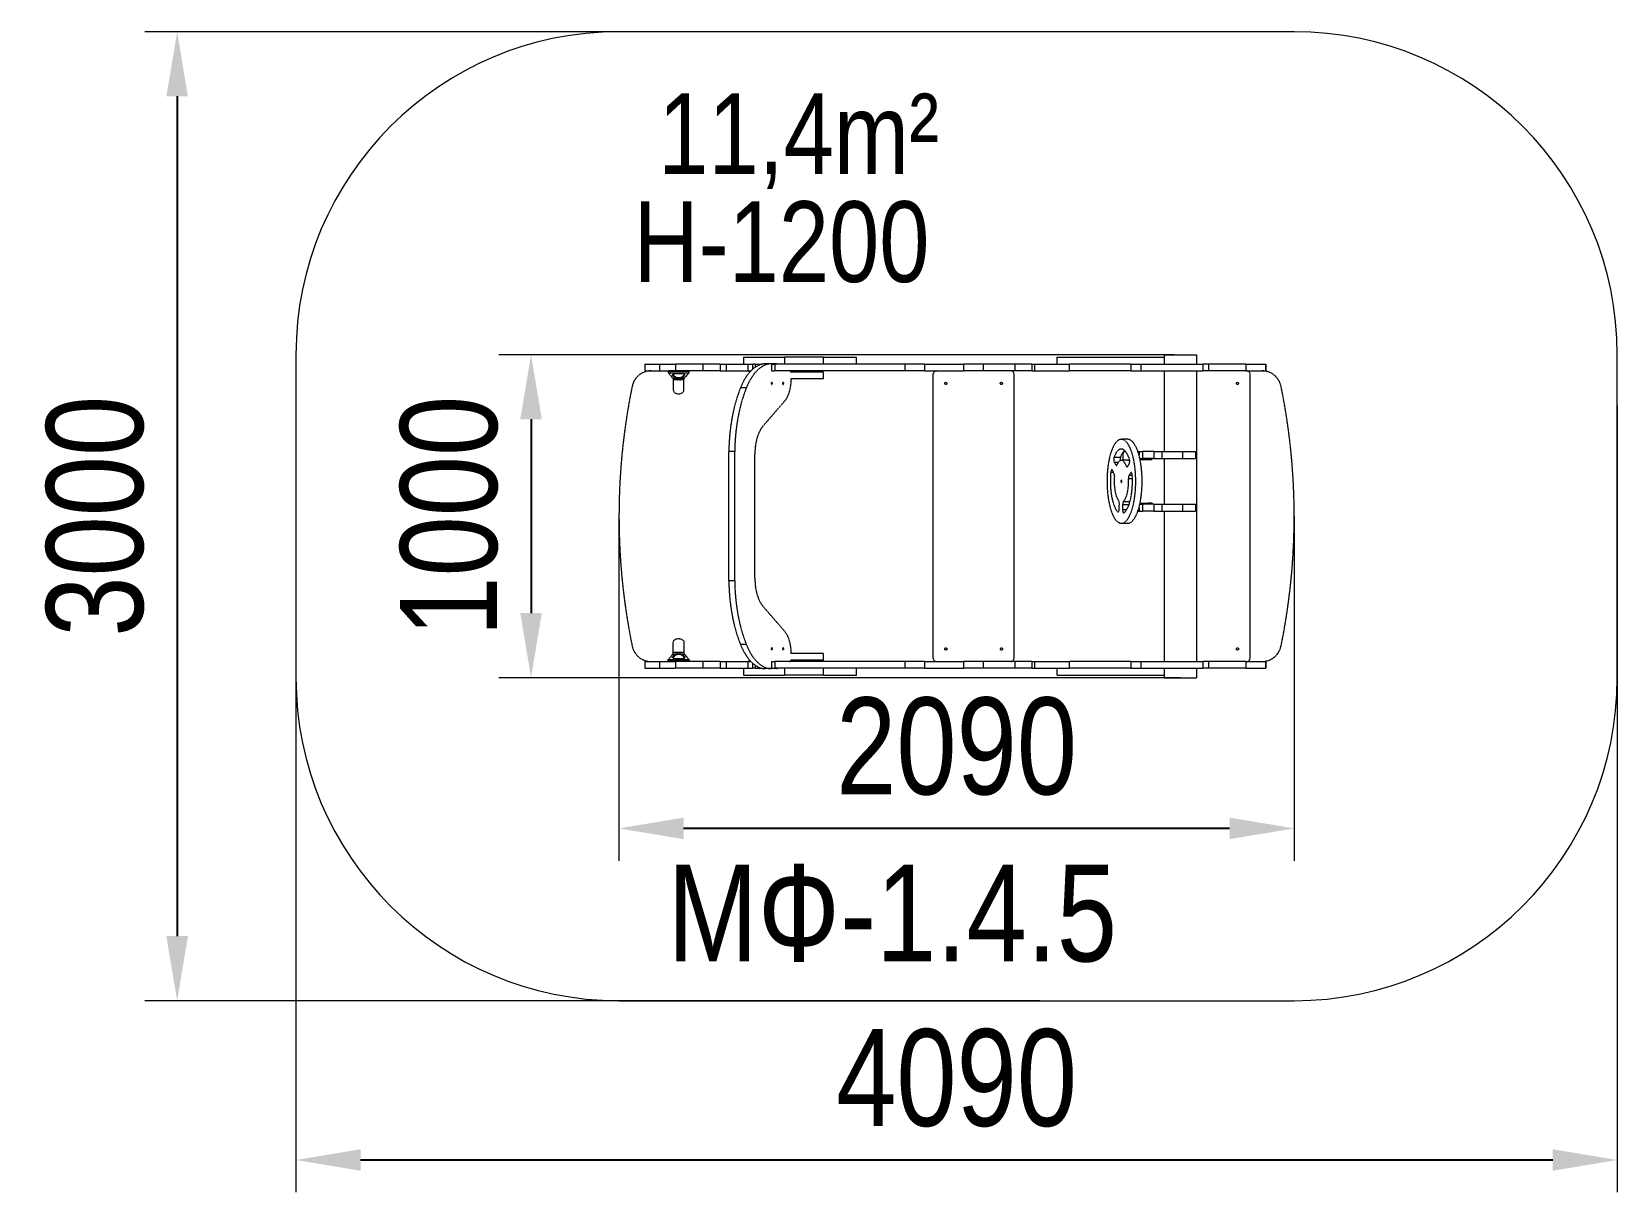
# Model space of a CAD drawing. Header units: millimetres. Extents: x -2782 to 2126, y -1889 to 1704.
import ezdxf

# ---------------------------------------------------------------- set-up
doc = ezdxf.new("R2010")
doc.units = ezdxf.units.MM
doc.linetypes.add('HIDDEN', pattern=[1.905, 1.27, -0.635])
for name, color, linetype in [('DIKOM_АРТИКУЛ', 7, 'Continuous'), ('DIKOM_ЗОНА', 90, 'Continuous'), ('DIKOM_ОБЪЕКТ', 7, 'Continuous'), ('DIKOM_РАЗМЕР_ЗОНА', 7, 'Continuous'), ('DIKOM_РАЗМЕР_ОБЪЕКТА', 7, 'Continuous')]:
    doc.layers.add(name, color=color, linetype=linetype)
doc.styles.add('style1', font='arialbd.ttf', dxfattribs={"width": 0.8})
doc.dimstyles.new('1-50', dxfattribs={"dimtxt": 300, "dimasz": 200, "dimexe": 100, "dimexo": 0, "dimgap": 100, "dimtad": 1, "dimtoh": 1, "dimtxsty": 'style1', "dimcen": 200, "dimclrd": 7, "dimclre": 7, "dimclrt": 7, "dimadec": 1, "dimazin": 2, "dimtfac": 1, "dimtmove": 0, "dimatfit": 2, "dimfxl": 0, "dimlwd": 25, "dimlwe": 18, "dimarcsym": 0})

msp = doc.modelspace()

# ---------------------------------------------------------------- texts
at = {"layer": 'DIKOM_АРТИКУЛ', "insert": (-814.246, -873.926), "char_height": 300, "width": 1194.02022, "attachment_point": 1, "style": 'style1'}
msp.add_mtext('{\\fArial|b0|i0|c204|p34;MФ-1.4.5}', dxfattribs=at)
at = {"layer": 'DIKOM_РАЗМЕР_ОБЪЕКТА', "char_height": 250, "width": 1815.48254, "attachment_point": 1, "style": 'style1'}
for s, insert in [('{\\fArial|b0|i0|c204|p34;11,4m²}', (-843.119, 1513.499)), ('{\\fArial|b0|i0|c204|p34;H-1200}', (-919.782, 1179.449))]:
    msp.add_mtext(s, dxfattribs=dict(at, insert=insert))

# ---------------------------------------------------------------- blocks, each defined once
blk = doc.blocks.new('*D0')
at = {"layer": 'Defpoints', "color": 0, "transparency": 16777216}
for p in [(-964.5, 204.4), (1125.5, 204.4), (-964.5, -762.1)]:
    blk.add_point(p, dxfattribs=at)
at = {"layer": 'DIKOM_РАЗМЕР_ОБЪЕКТА', "color": 7, "lineweight": 18, "transparency": 16777216}
for p, q in [((-964.5, 204.4), (-964.5, -862.1)), ((1125.5, 204.4), (1125.5, -862.1))]:
    blk.add_line(p, q, dxfattribs=at)
at = {"layer": 'DIKOM_РАЗМЕР_ОБЪЕКТА', "color": 7, "lineweight": 25, "transparency": 16777216}
blk.add_line((925.5, -762.1), (-764.5, -762.1), dxfattribs=at)
at = {"layer": 'DIKOM_РАЗМЕР_ОБЪЕКТА', "color": 7, "transparency": 16777216}
for points in [[(-764.5, -728.8), (-764.5, -795.4), (-964.5, -762.1)], [(925.5, -728.8), (925.5, -795.4), (1125.5, -762.1)]]:
    blk.add_solid(points, dxfattribs=at)
at = {"layer": 'DIKOM_РАЗМЕР_ОБЪЕКТА', "color": 7, "transparency": 16777216, "insert": (80.5, -508.9), "char_height": 300, "attachment_point": 5, "style": 'style1'}
blk.add_mtext('{\\fArial|b0|i0|c204|p34;2090}', dxfattribs=at)
blk = doc.blocks.new('*D1')
at = {"layer": 'Defpoints', "color": 0, "transparency": 16777216}
for p in [(754, 704.4), (-1236.6, -295.6), (773.2, -295.6)]:
    blk.add_point(p, dxfattribs=at)
at = {"layer": 'DIKOM_РАЗМЕР_ОБЪЕКТА', "color": 7, "lineweight": 18, "transparency": 16777216}
for p, q in [((754, 704.4), (-1336.6, 704.4)), ((773.2, -295.6), (-1336.6, -295.6))]:
    blk.add_line(p, q, dxfattribs=at)
at = {"layer": 'DIKOM_РАЗМЕР_ОБЪЕКТА', "color": 7, "lineweight": 25, "transparency": 16777216}
blk.add_line((-1236.6, 504.4), (-1236.6, -95.6), dxfattribs=at)
at = {"layer": 'DIKOM_РАЗМЕР_ОБЪЕКТА', "color": 7, "transparency": 16777216}
for points in [[(-1270, 504.4), (-1203.3, 504.4), (-1236.6, 704.4)], [(-1270, -95.6), (-1203.3, -95.6), (-1236.6, -295.6)]]:
    blk.add_solid(points, dxfattribs=at)
at = {"layer": 'DIKOM_РАЗМЕР_ОБЪЕКТА', "color": 7, "transparency": 16777216, "insert": (-1489.8, 204.4), "char_height": 300, "attachment_point": 5, "rotation": 90, "style": 'style1'}
blk.add_mtext('{\\fArial|b0|i0|c204|p34;1000}', dxfattribs=at)
blk = doc.blocks.new('*D2')
at = {"layer": 'Defpoints', "color": 0, "transparency": 16777216}
for p in [(-1964.5, 546.6), (2125.5, 546.6), (-1964.5, -1788.8)]:
    blk.add_point(p, dxfattribs=at)
at = {"layer": 'DIKOM_РАЗМЕР_ЗОНА', "color": 7, "lineweight": 18, "transparency": 16777216}
for p, q in [((-1964.5, 546.6), (-1964.5, -1888.8)), ((2125.5, 546.6), (2125.5, -1888.8))]:
    blk.add_line(p, q, dxfattribs=at)
at = {"layer": 'DIKOM_РАЗМЕР_ЗОНА', "color": 7, "lineweight": 25, "transparency": 16777216}
blk.add_line((1925.5, -1788.8), (-1764.5, -1788.8), dxfattribs=at)
at = {"layer": 'DIKOM_РАЗМЕР_ЗОНА', "color": 7, "transparency": 16777216}
for points in [[(-1764.5, -1755.4), (-1764.5, -1822.1), (-1964.5, -1788.8)], [(1925.5, -1755.4), (1925.5, -1822.1), (2125.5, -1788.8)]]:
    blk.add_solid(points, dxfattribs=at)
at = {"layer": 'DIKOM_РАЗМЕР_ЗОНА', "color": 7, "transparency": 16777216, "insert": (80.5, -1535.6), "char_height": 300, "attachment_point": 5, "style": 'style1'}
blk.add_mtext('{\\fArial|b0|i0|c204|p34;4090}', dxfattribs=at)
blk = doc.blocks.new('*D3')
at = {"layer": 'Defpoints', "color": 0, "transparency": 16777216}
for p in [(249.9, 1704.4), (-2332.1, -1295.6), (338, -1295.6)]:
    blk.add_point(p, dxfattribs=at)
at = {"layer": 'DIKOM_РАЗМЕР_ЗОНА', "color": 7, "lineweight": 18, "transparency": 16777216}
for p, q in [((249.9, 1704.4), (-2432.1, 1704.4)), ((338, -1295.6), (-2432.1, -1295.6))]:
    blk.add_line(p, q, dxfattribs=at)
at = {"layer": 'DIKOM_РАЗМЕР_ЗОНА', "color": 7, "lineweight": 25, "transparency": 16777216}
blk.add_line((-2332.1, 1504.4), (-2332.1, -1095.6), dxfattribs=at)
at = {"layer": 'DIKOM_РАЗМЕР_ЗОНА', "color": 7, "transparency": 16777216}
for points in [[(-2365.5, 1504.4), (-2298.8, 1504.4), (-2332.1, 1704.4)], [(-2365.5, -1095.6), (-2298.8, -1095.6), (-2332.1, -1295.6)]]:
    blk.add_solid(points, dxfattribs=at)
at = {"layer": 'DIKOM_РАЗМЕР_ЗОНА', "color": 7, "transparency": 16777216, "insert": (-2585.4, 204.4), "char_height": 300, "attachment_point": 5, "rotation": 90, "style": 'style1'}
blk.add_mtext('{\\fArial|b0|i0|c204|p34;3000}', dxfattribs=at)

# ---------------------------------------------------------------- dimensions: what is measured, and where the dimension line sits
at = {"layer": 'DIKOM_РАЗМЕР_ЗОНА'}
for base, p1, p2, angle, picture, middle in [((-2332.135, -1295.566), (249.915, 1704.434), (338.017, -1295.566), 270, '*D3', (-2332.135, 204.434)), ((-1964.483, -1788.752), (2125.517, 546.569), (-1964.483, 546.569), 180, '*D2', (80.517, -1788.752))]:
    dim = msp.add_linear_dim(base=base, p1=p1, p2=p2, angle=angle, text='{\\fArial|b0|i0|c204|p34;<>}', dimstyle='1-50', dxfattribs=at)
    dim.commit()
    dim.dimension.update_dxf_attribs({"geometry": picture, "text_midpoint": middle, "dimtype": 160})
at = {"layer": 'DIKOM_РАЗМЕР_ОБЪЕКТА'}
for base, p1, p2, angle, picture, middle in [((-1236.628, -295.566), (753.976, 704.434), (773.212, -295.566), 270, '*D1', (-1236.628, 204.434)), ((-964.483, -762.094), (1125.517, 204.434), (-964.483, 204.434), 180, '*D0', (80.517, -762.094))]:
    dim = msp.add_linear_dim(base=base, p1=p1, p2=p2, angle=angle, text='{\\fArial|b0|i0|c204|p34;<>}', dimstyle='1-50', dxfattribs=at)
    dim.commit()
    dim.dimension.update_dxf_attribs({"geometry": picture, "text_midpoint": middle, "dimtype": 160})

# ---------------------------------------------------------------- linework, layer by layer
at = {"layer": 'DIKOM_ЗОНА', "color": 3, "lineweight": 15}
msp.add_lwpolyline([(2125.517, 704.434, 0.41421356), (1125.517, 1704.434), (-964.483, 1704.434, 0.41421356), (-1964.483, 704.434), (-1964.483, -295.566, 0.41421356), (-964.483, -1295.566), (1125.517, -1295.566, 0.41421356), (2125.517, -295.566)], format="xyb", close=True, dxfattribs=at)
at = {"layer": 'DIKOM_ОБЪЕКТ', "color": 7, "linetype": 'HIDDEN', "lineweight": 15}
for p, q in [((-579.483, 696.434), (-579.483, 675.434)), ((-579.483, 696.434), (-451.901, 696.434)), ((-451.901, 696.434), (-451.901, 675.434)), ((-451.467, 696.434), (-451.901, 696.434)), ((-331.901, 696.434), (-451.467, 696.434)), ((-331.901, 675.434), (-331.901, 696.434)), ((-331.901, 696.434), (-229.483, 696.434)), ((-229.483, 675.434), (-229.483, 696.434)), ((390.517, 696.434), (390.517, 675.434)), ((390.517, 696.434), (723.212, 696.434)), ((723.212, 704.434), (723.212, 675.434)), ((723.212, 704.434), (823.212, 704.434)), ((823.212, 704.434), (823.212, 675.434)), ((823.212, 704.434), (823.212, 675.434)), ((-884.483, 675.434), (-884.483, 654.434)), ((-884.483, 675.434), (-839.354, 675.434)), ((-884.483, 654.434), (-839.354, 654.434)), ((-839.354, 675.434), (-839.354, 654.434)), ((-839.354, 675.434), (-789.354, 675.434)), ((-839.354, 654.434), (-789.354, 654.434)), ((-812.783, 653.934), (-812.783, 651.313)), ((-779.783, 653.934), (-812.783, 653.934)), ((-779.783, 654.434), (-812.283, 654.434)), ((-806.483, 651.434), (-806.483, 654.434)), ((-806.483, 654.434), (-806.483, 648.434)), ((-806.483, 651.434), (-806.483, 648.434)), ((-796.783, 643.564), (-796.634, 644.179)), ((-796.769, 643.269), (-796.783, 643.564)), ((-789.354, 675.434), (-789.354, 654.434)), ((-705.192, 675.434), (-789.354, 675.434)), ((-705.192, 654.434), (-789.354, 654.434)), ((-747.283, 654.434), (-779.783, 654.434)), ((-746.783, 653.934), (-779.783, 653.934)), ((-763.053, 644.665), (-762.783, 643.562)), ((-762.783, 643.562), (-762.799, 643.247)), ((-746.783, 651.309), (-746.783, 653.934)), ((-705.192, 675.434), (-705.192, 654.434)), ((-651.3, 675.434), (-705.192, 675.434)), ((-651.3, 654.434), (-705.192, 654.434)), ((-651.3, 675.434), (-651.3, 654.434)), ((-651.3, 675.434), (-633.116, 675.434)), ((-651.3, 654.434), (-633.116, 654.434)), ((-633.116, 675.434), (-633.116, 654.434)), ((-633.116, 675.434), (-565.751, 675.434)), ((-633.116, 654.434), (-565.751, 654.434)), ((-565.751, 675.434), (-565.751, 654.434)), ((-565.751, 675.434), (-551.034, 675.434)), ((-565.751, 654.434), (-556.148, 654.434)), ((-562.165, 654.434), (-562.165, 651.434)), ((-562.165, 651.434), (-558.964, 651.434)), ((-543.127, 675.434), (-551.034, 675.434)), ((-551.034, 675.434), (-551.034, 659.313)), ((-543.127, 675.434), (-526.494, 675.434)), ((-543.127, 675.434), (-543.127, 665.525)), ((-526.494, 675.434), (-526.494, 673.876)), ((-526.494, 675.434), (-520.54, 675.434)), ((-492.366, 676.434), (-510.552, 676.434)), ((-476.337, 676.434), (-492.366, 676.434)), ((-492.087, 675.434), (-492.087, 654.434)), ((-492.087, 675.434), (-482.087, 675.434)), ((-492.087, 654.434), (-482.087, 654.434)), ((-482.087, 675.434), (-482.087, 654.434)), ((-79.337, 675.434), (-482.087, 675.434)), ((-79.337, 654.434), (-482.087, 654.434)), ((-331.901, 650.434), (-432.337, 650.434)), ((-331.901, 629.434), (-331.901, 650.434)), ((-79.337, 675.434), (-79.337, 654.434)), ((-18.933, 675.434), (-79.337, 675.434)), ((-18.933, 654.434), (-79.337, 654.434)), ((-18.933, 675.434), (-18.933, 654.434)), ((-18.933, 675.434), (101.875, 675.434)), ((-18.933, 654.434), (101.875, 654.434)), ((8.24, -235.566), (8.24, 644.434)), ((101.875, 675.434), (101.875, 654.434)), ((162.279, 675.434), (101.875, 675.434)), ((162.279, 654.434), (101.875, 654.434)), ((162.279, 675.434), (162.279, 654.434)), ((260.962, 675.434), (162.279, 675.434)), ((260.962, 654.434), (162.279, 654.434)), ((258.24, -235.566), (258.24, 644.434)), ((258.24, -235.566), (258.24, 644.434)), ((260.962, 675.434), (260.962, 654.434)), ((313.046, 675.434), (260.962, 675.434)), ((313.046, 654.434), (260.962, 654.434)), ((313.046, 675.434), (313.046, 654.434)), ((313.046, 675.434), (321.311, 675.434)), ((313.046, 654.434), (321.311, 654.434)), ((321.311, 675.434), (321.311, 654.434)), ((321.311, 675.434), (429.199, 675.434)), ((321.311, 654.434), (429.199, 654.434)), ((429.199, 675.434), (429.199, 654.434)), ((619.792, 675.434), (429.199, 675.434)), ((619.792, 654.434), (429.199, 654.434)), ((619.792, 675.434), (619.792, 654.434)), ((619.792, 675.434), (650.873, 675.434)), ((619.792, 654.434), (650.873, 654.434)), ((650.873, 675.434), (650.873, 654.434)), ((650.873, 675.434), (843.463, 675.434)), ((650.873, 654.434), (843.463, 654.434)), ((723.212, 654.434), (723.212, 404.434)), ((823.212, 654.434), (823.212, -245.566)), ((823.212, 654.434), (823.212, -245.566)), ((843.463, 654.434), (843.463, 675.434)), ((860.152, 675.434), (843.463, 675.434)), ((860.152, 654.434), (843.463, 654.434)), ((860.152, 675.434), (860.152, 654.434)), ((975.548, 675.434), (860.152, 675.434)), ((975.548, 654.434), (860.152, 654.434)), ((975.548, 675.434), (975.548, 654.434)), ((975.548, 675.434), (1037.339, 675.434)), ((975.548, 654.434), (1037.339, 654.434)), ((988.869, -235.566), (988.869, 644.434)), ((988.869, -235.566), (988.869, 644.434)), ((1037.339, 675.434), (1037.339, 654.434)), ((1037.339, 675.434), (1037.846, 675.434)), ((1037.339, 654.434), (1037.846, 654.434)), ((1037.846, 654.434), (1037.846, 675.434)), ((-796.283, 626.69), (-796.283, 594.434)), ((-763.283, 594.434), (-763.283, 626.69)), ((-570.434, 601.418), (-588.621, 601.418)), ((-331.901, 629.434), (-432.322, 629.434)), ((-518.837, 483.301), (-451.337, 561.243)), ((610.29, 442.434), (590.557, 442.434)), ((-606.337, 404.434), (-624.524, 404.434)), ((-624.524, 4.434), (-624.524, 404.434)), ((-606.337, 4.434), (-606.337, 404.434)), ((-543.837, 12.169), (-543.837, 396.699)), ((594.899, 393.434), (594.899, 377.434)), ((604.737, 403.434), (598.32, 403.434)), ((641.704, 404.434), (643.074, 404.434)), ((643.074, 404.434), (645.309, 404.434)), ((643.074, 404.434), (643.074, 402.922)), ((645.067, 393.434), (645.415, 393.434)), ((645.309, 404.434), (655.438, 404.434)), ((645.309, 404.434), (645.309, 395.903)), ((645.415, 392.141), (645.415, 393.434)), ((655.438, 404.434), (655.438, 383.434)), ((691.338, 404.434), (655.438, 404.434)), ((691.338, 404.434), (691.338, 383.434)), ((691.338, 404.434), (716.061, 404.434)), ((716.061, 404.434), (716.061, 383.434)), ((716.061, 404.434), (780.212, 404.434)), ((780.212, 404.434), (780.212, 383.434)), ((780.212, 404.434), (820.212, 404.434)), ((820.212, 404.434), (820.212, 383.434)), ((820.212, 404.434), (820.212, 383.434)), ((567.435, 338.018), (562.903, 346.527)), ((568.043, 387.713), (587.777, 387.713)), ((568.447, 371.77), (572.979, 363.262)), ((568.447, 371.77), (581.481, 371.77)), ((572.979, 363.262), (576.674, 363.262)), ((610.29, 377.434), (590.557, 377.434)), ((605.785, 359.79), (610.757, 359.79)), ((609.696, 358.189), (614.482, 365.41)), ((647.536, 383.434), (655.438, 383.434)), ((648.185, 380.434), (673.768, 380.434)), ((691.338, 383.434), (655.438, 383.434)), ((673.768, 380.434), (673.768, 383.434)), ((673.768, 380.434), (685.612, 380.434)), ((685.612, 380.434), (685.612, 383.434)), ((691.338, 383.434), (716.061, 383.434)), ((716.061, 383.434), (780.212, 383.434)), ((723.212, 383.434), (723.212, 241.434)), ((780.212, 383.434), (820.212, 383.434)), ((557.777, 340.965), (565.865, 340.965)), ((612.581, 321.281), (624.624, 321.281)), ((619.187, 338.751), (614.401, 331.529)), ((614.401, 331.529), (624.129, 331.529)), ((619.187, 338.751), (622.324, 338.751)), ((596.97, 250.197), (616.703, 250.197)), ((616.703, 250.197), (617.54, 250.987)), ((579.516, 217.787), (581.724, 217.787)), ((584.036, 226.78), (584.291, 242.51)), ((594.54, 241.094), (594.286, 225.364)), ((594.286, 225.364), (607.378, 225.364)), ((594.54, 241.094), (614.273, 241.094)), ((614.273, 241.094), (614.261, 240.348)), ((641.704, 220.434), (643.074, 220.434)), ((643.074, 221.945), (643.074, 220.434)), ((643.074, 220.434), (645.309, 220.434)), ((645.067, 231.434), (645.415, 231.434)), ((645.309, 228.964), (645.309, 220.434)), ((645.309, 220.434), (655.438, 220.434)), ((645.415, 231.434), (645.415, 232.726)), ((647.536, 241.434), (655.438, 241.434)), ((648.185, 244.434), (673.768, 244.434)), ((655.438, 241.434), (655.438, 220.434)), ((691.338, 241.434), (655.438, 241.434)), ((691.338, 220.434), (655.438, 220.434)), ((673.768, 244.434), (673.768, 241.434)), ((685.612, 244.434), (673.768, 244.434)), ((685.612, 241.434), (685.612, 244.434)), ((691.338, 241.434), (691.338, 220.434)), ((691.338, 241.434), (716.061, 241.434)), ((691.338, 220.434), (716.061, 220.434)), ((716.061, 241.434), (716.061, 220.434)), ((716.061, 241.434), (780.212, 241.434)), ((716.061, 220.434), (780.212, 220.434)), ((723.212, 220.434), (723.212, -245.566)), ((780.212, 241.434), (780.212, 220.434)), ((780.212, 241.434), (820.212, 241.434)), ((780.212, 220.434), (820.212, 220.434)), ((820.212, 241.434), (820.212, 220.434)), ((820.212, 241.434), (820.212, 220.434)), ((590.557, 182.434), (610.29, 182.434)), ((-606.337, 4.434), (-624.524, 4.434)), ((-518.837, -74.434), (-451.337, -152.376)), ((-796.283, -217.823), (-796.283, -185.566)), ((-763.283, -185.566), (-763.283, -217.822)), ((-570.434, -192.551), (-588.621, -192.551)), ((-812.783, -245.066), (-812.783, -242.446)), ((-779.783, -245.066), (-812.783, -245.066)), ((-806.483, -239.566), (-806.483, -245.566)), ((-806.483, -239.566), (-806.483, -242.566)), ((-806.483, -242.566), (-806.483, -245.566)), ((-796.769, -234.401), (-796.783, -234.697)), ((-796.783, -234.697), (-796.634, -235.311)), ((-746.783, -245.066), (-779.783, -245.066)), ((-763.053, -235.798), (-762.783, -234.695)), ((-762.783, -234.695), (-762.799, -234.38)), ((-746.783, -242.442), (-746.783, -245.066)), ((-562.165, -242.566), (-562.165, -245.566)), ((-558.964, -242.566), (-562.165, -242.566)), ((-331.901, -241.566), (-432.337, -241.566)), ((-331.901, -220.566), (-432.322, -220.566)), ((-331.901, -241.566), (-331.901, -220.566)), ((-884.483, -245.566), (-884.483, -266.566)), ((-884.483, -245.566), (-839.354, -245.566)), ((-884.483, -266.566), (-839.354, -266.566)), ((-839.354, -245.566), (-839.354, -266.566)), ((-839.354, -245.566), (-789.354, -245.566)), ((-839.354, -266.566), (-789.354, -266.566)), ((-779.783, -245.566), (-812.283, -245.566)), ((-789.354, -245.566), (-789.354, -266.566)), ((-705.192, -245.566), (-789.354, -245.566)), ((-705.192, -266.566), (-789.354, -266.566)), ((-747.283, -245.566), (-779.783, -245.566)), ((-705.192, -245.566), (-705.192, -266.566)), ((-651.3, -245.566), (-705.192, -245.566)), ((-651.3, -266.566), (-705.192, -266.566)), ((-651.3, -245.566), (-651.3, -266.566)), ((-651.3, -245.566), (-633.116, -245.566)), ((-651.3, -266.566), (-633.116, -266.566)), ((-633.116, -245.566), (-633.116, -266.566)), ((-633.116, -245.566), (-565.751, -245.566)), ((-633.116, -266.566), (-565.751, -266.566)), ((-579.483, -266.566), (-579.483, -287.566)), ((-579.483, -287.566), (-451.901, -287.566)), ((-565.751, -245.566), (-565.751, -266.566)), ((-565.751, -245.566), (-556.148, -245.566)), ((-565.751, -266.566), (-551.034, -266.566)), ((-551.034, -250.446), (-551.034, -266.566)), ((-543.127, -266.566), (-551.034, -266.566)), ((-543.127, -256.658), (-543.127, -266.566)), ((-543.127, -266.566), (-526.494, -266.566)), ((-526.494, -265.008), (-526.494, -266.566)), ((-526.494, -266.566), (-520.54, -266.566)), ((-492.366, -267.566), (-510.552, -267.566)), ((-476.337, -267.566), (-492.366, -267.566)), ((-492.087, -245.566), (-492.087, -266.566)), ((-492.087, -245.566), (-482.087, -245.566)), ((-492.087, -266.566), (-482.087, -266.566)), ((-482.087, -245.566), (-482.087, -266.566)), ((-79.337, -245.566), (-482.087, -245.566)), ((-79.337, -266.566), (-482.087, -266.566)), ((-451.901, -266.566), (-451.901, -287.566)), ((-331.901, -287.566), (-451.901, -287.566)), ((-331.901, -287.566), (-331.901, -266.566)), ((-331.901, -287.566), (-229.483, -287.566)), ((-229.483, -287.566), (-229.483, -266.566)), ((-79.337, -245.566), (-79.337, -266.566)), ((-18.933, -245.566), (-79.337, -245.566)), ((-18.933, -266.566), (-79.337, -266.566)), ((-18.933, -245.566), (-18.933, -266.566)), ((-18.933, -245.566), (101.875, -245.566)), ((-18.933, -266.566), (101.875, -266.566)), ((101.875, -245.566), (101.875, -266.566)), ((162.279, -245.566), (101.875, -245.566)), ((162.279, -266.566), (101.875, -266.566)), ((162.279, -245.566), (162.279, -266.566)), ((260.962, -245.566), (162.279, -245.566)), ((260.962, -266.566), (162.279, -266.566)), ((260.962, -245.566), (260.962, -266.566)), ((313.046, -245.566), (260.962, -245.566)), ((313.046, -266.566), (260.962, -266.566)), ((313.046, -245.566), (313.046, -266.566)), ((313.046, -245.566), (321.311, -245.566)), ((313.046, -266.566), (321.311, -266.566)), ((321.311, -245.566), (321.311, -266.566)), ((321.311, -245.566), (429.199, -245.566)), ((321.311, -266.566), (429.199, -266.566)), ((390.517, -266.566), (390.517, -287.566)), ((390.517, -287.566), (723.212, -287.566)), ((429.199, -245.566), (429.199, -266.566)), ((619.792, -245.566), (429.199, -245.566)), ((619.792, -266.566), (429.199, -266.566)), ((619.792, -245.566), (619.792, -266.566)), ((619.792, -245.566), (650.873, -245.566)), ((619.792, -266.566), (650.873, -266.566)), ((650.873, -245.566), (650.873, -266.566)), ((650.873, -245.566), (843.463, -245.566)), ((650.873, -266.566), (843.463, -266.566)), ((723.212, -266.566), (723.212, -295.566)), ((823.212, -266.566), (823.212, -295.566)), ((823.212, -266.566), (823.212, -295.566)), ((843.463, -266.566), (843.463, -245.566)), ((860.152, -245.566), (843.463, -245.566)), ((860.152, -266.566), (843.463, -266.566)), ((860.152, -245.566), (860.152, -266.566)), ((975.548, -245.566), (860.152, -245.566)), ((975.548, -266.566), (860.152, -266.566)), ((975.548, -245.566), (975.548, -266.566)), ((975.548, -245.566), (1037.339, -245.566)), ((975.548, -266.566), (1037.339, -266.566)), ((1037.339, -245.566), (1037.339, -266.566)), ((1037.339, -245.566), (1037.846, -245.566)), ((1037.339, -266.566), (1037.846, -266.566)), ((1037.846, -266.566), (1037.846, -245.566)), ((723.212, -295.566), (823.212, -295.566))]:
    msp.add_line(p, q, dxfattribs=at)
at = {"layer": 'DIKOM_ОБЪЕКТ', "color": 7, "linetype": 'HIDDEN', "lineweight": 15, "flags": 128}
for points in [[(-812.783, 651.488), (-812.473, 649.546), (-811.555, 647.95)], [(-779.783, 652.767), (-784.579, 652.758), (-789.228, 652.728), (-793.637, 652.679), (-797.724, 652.61), (-800.459, 652.546), (-802.918, 652.472), (-805.091, 652.388), (-807.815, 652.242), (-809.904, 652.072), (-811.08, 651.928), (-811.937, 651.77), (-812.49, 651.596), (-812.771, 651.308)], [(-811.538, 647.929), (-805.095, 640.142), (-797.946, 631.461)], [(-811.485, 647.965), (-811.472, 647.918), (-810.825, 647.866), (-809.605, 647.868), (-807.866, 647.898), (-805.622, 647.942), (-802.921, 647.989), (-799.818, 648.034), (-796.335, 648.074), (-792.581, 648.106), (-788.569, 648.131), (-784.422, 648.146), (-780.182, 648.152)], [(-780.215, 646.42), (-784.126, 646.347), (-787.855, 646.149), (-791.268, 645.815), (-794.195, 645.333), (-796.554, 644.679), (-798.236, 643.835), (-799.205, 642.78), (-799.448, 641.507)], [(-799.448, 641.507), (-799.089, 640.22), (-798.233, 638.805), (-796.904, 637.284), (-795.149, 635.738), (-792.971, 634.23), (-790.406, 632.869), (-787.47, 631.748), (-784.232, 630.967)], [(-762.799, 643.247), (-762.943, 642.526), (-763.242, 641.73), (-763.653, 640.95), (-764.241, 640.061), (-764.929, 639.19), (-765.742, 638.304), (-766.668, 637.424), (-767.703, 636.565), (-769.332, 635.429), (-771.077, 634.455), (-772.999, 633.631), (-774.628, 633.114), (-776.278, 632.744), (-779.782, 632.432), (-781.542, 632.51), (-783.292, 632.745), (-784.944, 633.117), (-786.574, 633.636), (-788.024, 634.235), (-789.459, 634.97), (-790.659, 635.705), (-791.884, 636.584), (-792.711, 637.262), (-793.438, 637.924), (-794.279, 638.787), (-794.817, 639.408), (-795.346, 640.092), (-796.083, 641.25), (-796.55, 642.294), (-796.769, 643.269)], [(-796.395, 644.102), (-796.397, 644.087), (-796.284, 644.158), (-796.119, 644.258), (-795.053, 644.728), (-793.376, 645.197), (-791.248, 645.586), (-788.903, 645.871), (-786.496, 646.065), (-783.595, 646.206), (-780.13, 646.268), (-778.21, 646.257), (-776.209, 646.212), (-774.381, 646.138), (-772.762, 646.043), (-770.129, 645.813), (-768.245, 645.573), (-766.565, 645.276), (-765.057, 644.902), (-764.613, 644.76), (-764.204, 644.61), (-763.845, 644.461), (-763.581, 644.387), (-763.424, 644.458)], [(-760.12, 641.485), (-760.373, 642.799), (-761.392, 643.877), (-763.175, 644.735), (-765.649, 645.388), (-768.734, 645.866), (-772.299, 646.188), (-776.169, 646.369), (-780.215, 646.42)], [(-780.182, 648.152), (-778.883, 648.151), (-777.312, 648.15), (-775.238, 648.146), (-772.697, 648.138), (-769.735, 648.124), (-766.781, 648.104), (-763.595, 648.077), (-760.322, 648.041), (-757.858, 648.007), (-755.475, 647.969), (-754.718, 647.956), (-753.982, 647.942), (-753.27, 647.929), (-752.583, 647.915), (-751.925, 647.902), (-751.301, 647.89), (-749.662, 647.864), (-748.559, 647.872), (-748.011, 647.952)], [(-746.821, 651.302), (-746.81, 651.4), (-747.078, 651.594), (-748.018, 651.849), (-749.657, 652.07), (-750.972, 652.186), (-752.566, 652.291), (-754.445, 652.386), (-757.805, 652.508), (-761.805, 652.608), (-764.465, 652.656), (-767.289, 652.696), (-770.259, 652.727), (-774.931, 652.757), (-779.783, 652.767)], [(-775.331, 630.967), (-772.098, 631.745), (-769.181, 632.857), (-766.612, 634.218), (-764.452, 635.708), (-762.686, 637.257), (-761.359, 638.769), (-760.489, 640.195), (-760.12, 641.485)], [(-761.633, 631.437), (-754.453, 640.142), (-747.998, 647.962)], [(-748.013, 647.947), (-747.092, 649.547), (-746.783, 651.482)], [(-748.011, 647.952), (-748.008, 647.953), (-748, 647.963)], [(-510.552, 676.434), (-513.751, 676.331), (-516.946, 676.024), (-520.135, 675.513), (-523.314, 674.798), (-526.48, 673.88), (-529.629, 672.761), (-532.76, 671.44), (-535.867, 669.919), (-538.948, 668.201), (-542.001, 666.286), (-545.021, 664.177), (-548.006, 661.876), (-550.953, 659.385), (-553.858, 656.707), (-556.719, 653.844), (-559.533, 650.8), (-562.296, 647.577), (-565.007, 644.18), (-567.662, 640.61), (-570.258, 636.873), (-572.794, 632.971), (-575.265, 628.909), (-577.671, 624.691), (-580.007, 620.322), (-582.273, 615.805), (-584.465, 611.145), (-586.582, 606.348), (-588.621, 601.418)], [(-492.366, 676.434), (-495.564, 676.331), (-498.76, 676.024), (-501.948, 675.513), (-505.127, 674.798), (-508.293, 673.88), (-511.443, 672.761), (-514.573, 671.44), (-517.68, 669.919), (-520.762, 668.201), (-523.814, 666.286), (-526.835, 664.177), (-529.819, 661.876), (-532.766, 659.385), (-535.671, 656.707), (-538.532, 653.844), (-541.346, 650.8), (-544.11, 647.577), (-546.82, 644.18), (-549.475, 640.61), (-552.072, 636.873), (-554.607, 632.971), (-557.079, 628.909), (-559.484, 624.691), (-561.821, 620.322), (-564.087, 615.805), (-566.279, 611.145), (-568.396, 606.348), (-570.434, 601.418)], [(-432.337, 650.434), (-432.559, 650.982), (-433.063, 651.991), (-433.634, 652.846), (-434.26, 653.53), (-434.929, 654.029), (-435.626, 654.332), (-436.337, 654.434)], [(-797.977, 631.5), (-796.685, 629.161), (-796.284, 626.666)], [(-797.934, 631.472), (-797.888, 631.449), (-797.585, 631.395), (-797.297, 631.359), (-796.795, 631.307), (-796.407, 631.274), (-795.969, 631.242), (-795.514, 631.213), (-795.049, 631.187), (-794.581, 631.164), (-792.385, 631.084), (-789.791, 631.026), (-788.105, 631.001), (-786.253, 630.981), (-784.232, 630.967)], [(-783.468, 626.108), (-786.235, 626.113), (-788.811, 626.12), (-791.062, 626.132), (-792.956, 626.157), (-794.435, 626.212), (-795.475, 626.316), (-796.082, 626.478), (-796.284, 626.698)], [(-796.283, 594.434), (-796.009, 592.435), (-795.13, 590.393), (-793.639, 588.46), (-791.647, 586.788), (-789.364, 585.478), (-787.046, 584.557), (-784.923, 583.981), (-782.766, 583.615), (-780.034, 583.435), (-776.804, 583.614), (-773.298, 584.319), (-769.877, 585.637), (-766.951, 587.519), (-764.834, 589.778), (-763.64, 592.159), (-763.283, 594.434)], [(-784.232, 630.967), (-779.782, 630.657), (-775.331, 630.967)], [(-776.097, 626.107), (-779.782, 626.154), (-783.468, 626.108)], [(-763.283, 626.689), (-763.482, 626.469), (-764.089, 626.308), (-765.123, 626.208), (-766.593, 626.155), (-768.492, 626.13), (-770.757, 626.118), (-773.33, 626.112), (-776.097, 626.107)], [(-775.331, 630.967), (-771.788, 630.996), (-768.539, 631.049), (-765.789, 631.13), (-763.681, 631.236), (-762.317, 631.353), (-761.68, 631.447), (-761.671, 631.469)], [(-763.283, 626.657), (-762.881, 629.155), (-761.582, 631.499)], [(-588.621, 601.418), (-591.145, 594.946), (-593.588, 588.35), (-595.947, 581.634), (-598.221, 574.802), (-600.41, 567.858), (-602.51, 560.807), (-604.522, 553.653), (-606.443, 546.4), (-608.273, 539.053), (-610.011, 531.618), (-611.655, 524.097), (-613.204, 516.496), (-614.658, 508.821), (-616.015, 501.074), (-617.275, 493.263), (-618.437, 485.39), (-619.499, 477.463), (-620.462, 469.484), (-621.325, 461.459), (-622.088, 453.394), (-622.749, 445.294), (-623.308, 437.162), (-623.766, 429.006), (-624.121, 420.828), (-624.374, 412.636), (-624.524, 404.434)], [(-570.434, 601.418), (-572.959, 594.946), (-575.401, 588.35), (-577.76, 581.634), (-580.035, 574.802), (-582.223, 567.858), (-584.324, 560.807), (-586.335, 553.653), (-588.257, 546.4), (-590.087, 539.053), (-591.825, 531.618), (-593.468, 524.097), (-595.018, 516.496), (-596.471, 508.821), (-597.829, 501.074), (-599.088, 493.263), (-600.25, 485.39), (-601.313, 477.463), (-602.276, 469.484), (-603.139, 461.459), (-603.901, 453.394), (-604.562, 445.294), (-605.122, 437.162), (-605.579, 429.006), (-605.934, 420.828), (-606.187, 412.636), (-606.337, 404.434)], [(-491.337, 618.934), (-491.756, 618.832), (-492.151, 618.533), (-492.498, 618.053), (-492.778, 617.422), (-492.974, 616.675), (-493.075, 615.855), (-493.075, 615.012), (-492.974, 614.193), (-492.778, 613.445), (-492.498, 612.814), (-492.151, 612.335), (-491.756, 612.035), (-491.337, 611.934), (-490.919, 612.035), (-490.524, 612.335), (-490.177, 612.814), (-489.897, 613.445), (-489.701, 614.193), (-489.6, 615.012), (-489.6, 615.855), (-489.701, 616.675), (-489.897, 617.422), (-490.177, 618.053), (-490.524, 618.533), (-490.919, 618.832), (-491.337, 618.934)], [(-456.337, 618.934), (-456.756, 618.832), (-457.151, 618.533), (-457.498, 618.053), (-457.778, 617.422), (-457.974, 616.675), (-458.075, 615.855), (-458.075, 615.012), (-457.974, 614.193), (-457.778, 613.445), (-457.498, 612.814), (-457.151, 612.335), (-456.756, 612.035), (-456.337, 611.934), (-455.919, 612.035), (-455.524, 612.335), (-455.177, 612.814), (-454.897, 613.445), (-454.701, 614.193), (-454.6, 615.012), (-454.6, 615.855), (-454.701, 616.675), (-454.897, 617.422), (-455.177, 618.053), (-455.524, 618.533), (-455.919, 618.832), (-456.337, 618.934)], [(-451.337, 561.243), (-449.552, 563.432), (-447.826, 565.804), (-446.165, 568.354), (-444.572, 571.074), (-443.053, 573.957), (-441.612, 576.995), (-440.252, 580.18), (-438.977, 583.503), (-437.791, 586.954), (-436.696, 590.525), (-435.697, 594.206), (-434.796, 597.987), (-433.994, 601.856), (-433.295, 605.804), (-432.7, 609.82), (-432.211, 613.893), (-431.83, 618.011), (-431.557, 622.163), (-431.392, 626.339), (-431.341, 629.434)], [(-518.837, 483.301), (-520.782, 480.936), (-522.671, 478.396), (-524.501, 475.686), (-526.266, 472.813), (-527.965, 469.782), (-529.593, 466.6), (-531.147, 463.273), (-532.623, 459.807), (-534.019, 456.211), (-535.332, 452.492), (-536.558, 448.657), (-537.696, 444.714), (-538.744, 440.672), (-539.698, 436.539), (-540.557, 432.323), (-541.319, 428.033), (-541.983, 423.678), (-542.547, 419.268), (-543.01, 414.81), (-543.372, 410.315), (-543.63, 405.792), (-543.786, 401.25), (-543.837, 396.699)], [(553.143, 382.675), (552.229, 378.326), (551.374, 373.876), (550.579, 369.331), (549.846, 364.698), (549.175, 359.984), (548.569, 355.198), (548.027, 350.345), (547.551, 345.434), (547.141, 340.472), (546.798, 335.467), (546.522, 330.426), (546.315, 325.357), (546.175, 320.269), (546.104, 315.168), (546.102, 310.064), (546.168, 304.962), (546.302, 299.873), (546.505, 294.803), (546.776, 289.76), (547.114, 284.751), (547.519, 279.786), (547.991, 274.871), (548.528, 270.014), (549.13, 265.222), (549.796, 260.503), (550.525, 255.865), (551.315, 251.313), (552.166, 246.856), (553.076, 242.499), (554.044, 238.251), (555.068, 234.117), (556.147, 230.104), (557.279, 226.217), (558.463, 222.464), (559.696, 218.849), (560.976, 215.379), (562.302, 212.058), (563.671, 208.892), (565.083, 205.886), (566.533, 203.044), (568.02, 200.37), (569.542, 197.87), (571.097, 195.546), (572.681, 193.402), (574.293, 191.442), (575.931, 189.669), (577.59, 188.084), (579.27, 186.692), (580.967, 185.493), (582.679, 184.49), (584.403, 183.685), (586.137, 183.078), (587.877, 182.67), (589.621, 182.462), (591.367, 182.455), (593.112, 182.648), (594.853, 183.042), (596.587, 183.635), (598.312, 184.426), (600.024, 185.415), (601.723, 186.6), (603.404, 187.979), (605.065, 189.549), (606.704, 191.309), (608.318, 193.256), (609.904, 195.387), (611.461, 197.698), (612.986, 200.186), (614.476, 202.847), (615.929, 205.677), (617.342, 208.672), (618.715, 211.827), (620.044, 215.137), (621.328, 218.596), (622.564, 222.201), (623.751, 225.945), (624.887, 229.822), (625.97, 233.826), (626.998, 237.952), (627.97, 242.192), (628.884, 246.541), (629.74, 250.991), (630.534, 255.536), (631.268, 260.169), (631.938, 264.883), (632.545, 269.67), (633.086, 274.522), (633.563, 279.433), (633.973, 284.395), (634.316, 289.401), (634.591, 294.442), (634.799, 299.51), (634.938, 304.598), (635.009, 309.699), (635.012, 314.804), (634.946, 319.905), (634.811, 324.994), (634.608, 330.065), (634.338, 335.108), (633.999, 340.116), (633.594, 345.081), (633.123, 349.996), (632.585, 354.853), (631.983, 359.645), (631.318, 364.364), (630.589, 369.003), (629.798, 373.554), (628.947, 378.012), (628.037, 382.368), (627.069, 386.617), (626.045, 390.751), (624.966, 394.764), (623.834, 398.65), (622.651, 402.404), (621.418, 406.018), (620.137, 409.489), (618.812, 412.809), (617.442, 415.975), (616.031, 418.981), (614.581, 421.824), (613.093, 424.497), (611.571, 426.997), (610.017, 429.321), (608.432, 431.465), (606.82, 433.425), (605.183, 435.199), (603.523, 436.783), (601.843, 438.175), (600.146, 439.374), (598.434, 440.377), (596.71, 441.183), (594.977, 441.79), (593.236, 442.197), (591.492, 442.405), (589.746, 442.412), (588.001, 442.219), (586.261, 441.825), (584.527, 441.232), (582.802, 440.441), (581.089, 439.452), (579.391, 438.267), (577.71, 436.889), (576.048, 435.318), (574.41, 433.558), (572.796, 431.611), (571.209, 429.48), (569.652, 427.169), (568.128, 424.681), (566.638, 422.02), (565.185, 419.19), (563.771, 416.195), (562.398, 413.041), (561.069, 409.731), (559.785, 406.271), (558.549, 402.666), (557.362, 398.923), (556.226, 395.046), (555.144, 391.041), (554.115, 386.915), (553.143, 382.675)], [(610.29, 182.434), (611.101, 182.455), (612.846, 182.648), (614.586, 183.042), (616.32, 183.635), (618.045, 184.426), (619.758, 185.415), (621.456, 186.6), (623.137, 187.979), (624.799, 189.549), (626.437, 191.309), (628.051, 193.256), (629.638, 195.387), (631.195, 197.698), (632.719, 200.186), (634.209, 202.847), (635.662, 205.677), (637.076, 208.672), (638.449, 211.827), (639.778, 215.137), (641.062, 218.596), (642.298, 222.201), (643.485, 225.945), (644.621, 229.822), (645.703, 233.826), (646.732, 237.952), (647.704, 242.192), (648.618, 246.541), (649.473, 250.991), (650.268, 255.536), (651.001, 260.169), (651.672, 264.883), (652.278, 269.67), (652.82, 274.522), (653.296, 279.433), (653.706, 284.395), (654.049, 289.401), (654.325, 294.442), (654.532, 299.51), (654.672, 304.598), (654.743, 309.699), (654.745, 314.804), (654.679, 319.905), (654.545, 324.994), (654.342, 330.065), (654.071, 335.108), (653.733, 340.116), (653.328, 345.081), (652.856, 349.996), (652.319, 354.853), (651.717, 359.645), (651.051, 364.364), (650.322, 369.003), (649.532, 373.554), (648.681, 378.012), (647.771, 382.368), (646.803, 386.617), (645.779, 390.751), (644.7, 394.764), (643.568, 398.65), (642.384, 402.404), (641.151, 406.018), (639.871, 409.489), (638.545, 412.809), (637.175, 415.975), (635.764, 418.981), (634.314, 421.824), (632.827, 424.497), (631.305, 426.997), (629.75, 429.321), (628.166, 431.465), (626.554, 433.425), (624.916, 435.199), (623.257, 436.783), (621.577, 438.175), (619.88, 439.374), (618.168, 440.377), (616.444, 441.183), (614.71, 441.79), (612.97, 442.197), (611.226, 442.405), (610.29, 442.434)], [(615.398, 381.171), (614.314, 384.371), (613.182, 387.426), (612.004, 390.329), (610.783, 393.073), (609.52, 395.654), (608.22, 398.066), (606.883, 400.305), (605.513, 402.365), (604.113, 404.243), (602.685, 405.934), (601.233, 407.436), (599.759, 408.746), (598.267, 409.86), (596.759, 410.776), (595.238, 411.493), (593.708, 412.008), (592.171, 412.322), (590.631, 412.433), (589.091, 412.342), (587.554, 412.048), (586.023, 411.551), (584.501, 410.854), (582.992, 409.957), (581.497, 408.862), (580.022, 407.571), (578.567, 406.088), (577.137, 404.414), (575.734, 402.554), (574.361, 400.512), (573.021, 398.29), (571.717, 395.895), (570.451, 393.33), (569.225, 390.601), (568.043, 387.713)], [(600.423, 408.182), (599.755, 407.571), (598.301, 406.088), (596.871, 404.414), (595.468, 402.554), (594.095, 400.512), (592.755, 398.29), (591.45, 395.895), (590.184, 393.33), (588.959, 390.601), (587.777, 387.713)], [(598.32, 403.434), (597.833, 403.332), (597.356, 403.029), (596.899, 402.53), (596.47, 401.846), (596.08, 400.991), (595.735, 399.982), (595.442, 398.84), (595.209, 397.588), (595.038, 396.251), (594.934, 394.857), (594.899, 393.434)], [(645.415, 393.434), (645.38, 394.857), (645.276, 396.251), (645.106, 397.588), (644.872, 398.84), (644.579, 399.982), (644.234, 400.991), (643.844, 401.846), (643.415, 402.53), (642.958, 403.029), (642.481, 403.332), (641.994, 403.434)], [(562.903, 346.527), (562.475, 347.209), (562.019, 347.706), (561.543, 348.01), (561.058, 348.112), (560.572, 348.012), (560.096, 347.711), (559.639, 347.216), (559.212, 346.536), (558.821, 345.686), (558.476, 344.682), (558.183, 343.545), (557.948, 342.297), (557.777, 340.965)], [(572.979, 363.262), (573.441, 362.533), (573.937, 362.021), (574.454, 361.736), (574.979, 361.686), (575.501, 361.873), (576.007, 362.291), (576.485, 362.931), (576.924, 363.777)], [(605.785, 359.79), (604.844, 362.232), (603.858, 364.515), (602.829, 366.632), (601.761, 368.574), (600.657, 370.337), (599.521, 371.915), (598.356, 373.302), (597.166, 374.495), (595.955, 375.488), (594.727, 376.28), (593.485, 376.867), (592.234, 377.248), (590.977, 377.422), (589.72, 377.388), (588.464, 377.145), (587.216, 376.696), (585.978, 376.04), (584.755, 375.181), (583.551, 374.121), (582.369, 372.864), (581.213, 371.413), (580.087, 369.774), (578.994, 367.951), (577.939, 365.95), (576.924, 363.777)], [(605.785, 359.79), (606.194, 358.826), (606.649, 358.058), (607.14, 357.502), (607.653, 357.172), (608.178, 357.077), (608.701, 357.218), (609.211, 357.591), (609.696, 358.189)], [(614.482, 365.41), (614.898, 366.152), (615.273, 367.058), (615.601, 368.111), (615.874, 369.289), (616.087, 370.569), (616.236, 371.925), (616.318, 373.328), (616.33, 374.751), (616.274, 376.165), (616.149, 377.541), (615.958, 378.852), (615.706, 380.07), (615.398, 381.171)], [(557.777, 340.965), (557.37, 336.621), (557.032, 332.227), (556.761, 327.794), (556.559, 323.329), (556.425, 318.842), (556.361, 314.342), (556.366, 309.838), (556.441, 305.339), (556.585, 300.855), (556.798, 296.395), (557.079, 291.966), (557.428, 287.58), (557.844, 283.244), (558.327, 278.967), (558.875, 274.758), (559.488, 270.625), (560.163, 266.577), (560.9, 262.622), (561.697, 258.768), (562.553, 255.023), (563.465, 251.395), (564.433, 247.89), (565.453, 244.516), (566.525, 241.28), (567.645, 238.189), (568.811, 235.248), (570.022, 232.463), (571.275, 229.841), (572.566, 227.386), (573.894, 225.104), (575.256, 222.999), (576.649, 221.075), (578.07, 219.337), (579.516, 217.787)], [(568.916, 327.314), (568.663, 323.712), (568.48, 320.073), (568.367, 316.41), (568.326, 312.734), (568.356, 309.057), (568.456, 305.391), (568.628, 301.748), (568.87, 298.139), (569.181, 294.575), (569.561, 291.069), (570.008, 287.631), (570.52, 284.273), (571.097, 281.005), (571.736, 277.837), (572.436, 274.78), (573.193, 271.844), (574.006, 269.037), (574.872, 266.37), (575.788, 263.85), (576.751, 261.485), (577.759, 259.284), (578.808, 257.253), (579.894, 255.398), (581.014, 253.726), (582.165, 252.242)], [(589.406, 314.595), (589.27, 313.792), (589.199, 312.92), (589.196, 312.025), (589.261, 311.15), (589.391, 310.339), (589.58, 309.633), (589.818, 309.068), (590.092, 308.671), (590.39, 308.463), (590.696, 308.455), (590.996, 308.645), (591.273, 309.026), (591.514, 309.578), (591.708, 310.272), (591.844, 311.075), (591.915, 311.947), (591.918, 312.842), (591.852, 313.718), (591.722, 314.528), (591.534, 315.234), (591.296, 315.8), (591.021, 316.196), (590.723, 316.404), (590.417, 316.413), (590.118, 316.222), (589.84, 315.841), (589.599, 315.29), (589.406, 314.595)], [(596.97, 250.197), (598.163, 251.357), (599.332, 252.712), (600.474, 254.259), (601.583, 255.992), (602.657, 257.906), (603.693, 259.994), (604.686, 262.251), (605.634, 264.668), (606.534, 267.237), (607.383, 269.952), (608.178, 272.802), (608.916, 275.78), (609.596, 278.874), (610.214, 282.077), (610.77, 285.376), (611.261, 288.762), (611.686, 292.223), (612.043, 295.75), (612.331, 299.33), (612.55, 302.952), (612.698, 306.604), (612.776, 310.275), (612.782, 313.952), (612.717, 317.625), (612.581, 321.281)], [(598.496, 215.165), (599.986, 216.309), (601.457, 217.648), (602.905, 219.179), (604.329, 220.899), (605.724, 222.805), (607.089, 224.893), (608.421, 227.158), (609.716, 229.596), (610.972, 232.203), (612.187, 234.972), (613.358, 237.898), (614.483, 240.975), (615.559, 244.198), (616.584, 247.559), (617.557, 251.051), (618.475, 254.668), (619.336, 258.402), (620.139, 262.245), (620.882, 266.191), (621.563, 270.23), (622.182, 274.355), (622.736, 278.557), (623.225, 282.828), (623.648, 287.159), (624.004, 291.541), (624.292, 295.965), (624.511, 300.423), (624.661, 304.906), (624.743, 309.403), (624.755, 313.907), (624.697, 318.408), (624.571, 322.896), (624.375, 327.364), (624.111, 331.801)], [(614.401, 331.529), (613.954, 330.722), (613.554, 329.723), (613.211, 328.557), (612.934, 327.251), (612.728, 325.836), (612.599, 324.346), (612.55, 322.816), (612.581, 321.281)], [(624.111, 331.801), (623.983, 333.174), (623.789, 334.481), (623.534, 335.693), (623.223, 336.788), (622.862, 337.742), (622.458, 338.537), (622.019, 339.156), (621.555, 339.587), (621.075, 339.82), (620.588, 339.852), (620.105, 339.681), (619.635, 339.312), (619.187, 338.751)], [(584.291, 242.51), (584.275, 244.046), (584.179, 245.558), (584.005, 247.008), (583.757, 248.363), (583.441, 249.592), (583.064, 250.664), (582.635, 251.554), (582.165, 252.242)], [(596.97, 250.197), (596.479, 249.641), (596.024, 248.873), (595.614, 247.91), (595.26, 246.774), (594.969, 245.493), (594.749, 244.097), (594.605, 242.619), (594.54, 241.094)], [(616.703, 250.197), (616.213, 249.641), (615.757, 248.873), (615.348, 247.91), (614.993, 246.774), (614.703, 245.493), (614.483, 244.097), (614.338, 242.619), (614.273, 241.094)], [(579.516, 217.787), (579.987, 217.425), (580.471, 217.261), (580.957, 217.301), (581.437, 217.541), (581.9, 217.979), (582.338, 218.605), (582.74, 219.406), (583.1, 220.365), (583.409, 221.465), (583.662, 222.681), (583.853, 223.991), (583.979, 225.366), (584.036, 226.78)], [(594.286, 225.364), (594.297, 223.941), (594.378, 222.537), (594.526, 221.181), (594.739, 219.9), (595.011, 218.72), (595.338, 217.665), (595.713, 216.757), (596.128, 216.013), (596.575, 215.45), (597.045, 215.078), (597.529, 214.905), (598.015, 214.934), (598.496, 215.165)], [(641.994, 221.434), (642.481, 221.535), (642.958, 221.839), (643.415, 222.337), (643.844, 223.021), (644.234, 223.876), (644.579, 224.885), (644.872, 226.027), (645.106, 227.279), (645.276, 228.616), (645.38, 230.011), (645.415, 231.434)], [(-624.524, 4.434), (-624.374, -3.769), (-624.121, -11.961), (-623.766, -20.138), (-623.308, -28.295), (-622.749, -36.426), (-622.088, -44.527), (-621.325, -52.592), (-620.462, -60.616), (-619.499, -68.595), (-618.437, -76.523), (-617.275, -84.396), (-616.015, -92.207), (-614.658, -99.953), (-613.204, -107.629), (-611.655, -115.23), (-610.011, -122.75), (-608.273, -130.186), (-606.443, -137.533), (-604.522, -144.786), (-602.51, -151.94), (-600.41, -158.991), (-598.221, -165.935), (-595.947, -172.767), (-593.588, -179.483), (-591.145, -186.079), (-588.621, -192.551)], [(-606.337, 4.434), (-606.187, -3.769), (-605.934, -11.961), (-605.579, -20.138), (-605.122, -28.295), (-604.562, -36.426), (-603.901, -44.527), (-603.139, -52.592), (-602.276, -60.616), (-601.313, -68.595), (-600.25, -76.523), (-599.088, -84.396), (-597.829, -92.207), (-596.471, -99.953), (-595.018, -107.629), (-593.468, -115.23), (-591.825, -122.75), (-590.087, -130.186), (-588.257, -137.533), (-586.335, -144.786), (-584.324, -151.94), (-582.223, -158.991), (-580.035, -165.935), (-577.76, -172.767), (-575.401, -179.483), (-572.959, -186.079), (-570.434, -192.551)], [(-543.837, 12.169), (-543.786, 7.617), (-543.63, 3.075), (-543.372, -1.448), (-543.01, -5.943), (-542.547, -10.4), (-541.983, -14.811), (-541.319, -19.166), (-540.557, -23.456), (-539.698, -27.672), (-538.744, -31.805), (-537.696, -35.847), (-536.558, -39.79), (-535.332, -43.625), (-534.019, -47.344), (-532.623, -50.94), (-531.147, -54.405), (-529.593, -57.733), (-527.965, -60.915), (-526.266, -63.946), (-524.501, -66.819), (-522.671, -69.528), (-520.782, -72.068), (-518.837, -74.434)], [(-796.283, -185.566), (-796.009, -183.567), (-795.13, -181.525), (-793.639, -179.593), (-791.647, -177.921), (-789.364, -176.611), (-787.046, -175.689), (-784.923, -175.114), (-782.766, -174.748), (-780.034, -174.568), (-776.804, -174.747), (-773.298, -175.452), (-769.877, -176.769), (-766.951, -178.652), (-764.834, -180.911), (-763.64, -183.292), (-763.283, -185.566)], [(-588.621, -192.551), (-586.582, -197.481), (-584.465, -202.278), (-582.273, -206.938), (-580.007, -211.455), (-577.671, -215.824), (-575.265, -220.042), (-572.794, -224.104), (-570.258, -228.005), (-567.662, -231.743), (-565.007, -235.312), (-562.296, -238.71), (-559.533, -241.933), (-556.719, -244.977), (-553.858, -247.839), (-550.953, -250.518), (-548.006, -253.009), (-545.021, -255.31), (-542.001, -257.419), (-538.948, -259.333), (-535.867, -261.052), (-532.76, -262.572), (-529.629, -263.893), (-526.48, -265.013), (-523.314, -265.931), (-520.135, -266.646), (-516.946, -267.157), (-513.751, -267.464), (-510.552, -267.566)], [(-570.434, -192.551), (-568.396, -197.481), (-566.279, -202.278), (-564.087, -206.938), (-561.821, -211.455), (-559.484, -215.824), (-557.079, -220.042), (-554.607, -224.104), (-552.072, -228.005), (-549.475, -231.743), (-546.82, -235.312), (-544.11, -238.71), (-541.346, -241.933), (-538.532, -244.977), (-535.671, -247.839), (-532.766, -250.518), (-529.819, -253.009), (-526.835, -255.31), (-523.814, -257.419), (-520.762, -259.333), (-517.68, -261.052), (-514.573, -262.572), (-511.443, -263.893), (-508.293, -265.013), (-505.127, -265.931), (-501.948, -266.646), (-498.76, -267.157), (-495.564, -267.464), (-492.366, -267.566)], [(-431.341, -220.566), (-431.392, -217.471), (-431.557, -213.296), (-431.83, -209.143), (-432.211, -205.025), (-432.7, -200.953), (-433.295, -196.937), (-433.994, -192.989), (-434.796, -189.119), (-435.697, -185.339), (-436.696, -181.658), (-437.791, -178.087), (-438.977, -174.635), (-440.252, -171.313), (-441.612, -168.128), (-443.053, -165.09), (-444.572, -162.207), (-446.165, -159.486), (-447.826, -156.937), (-449.552, -154.565), (-451.337, -152.376)], [(-812.783, -242.621), (-812.473, -240.679), (-811.555, -239.083)], [(-779.783, -243.9), (-784.579, -243.89), (-789.228, -243.861), (-793.637, -243.812), (-797.724, -243.742), (-800.459, -243.679), (-802.918, -243.605), (-805.091, -243.52), (-807.815, -243.374), (-809.904, -243.205), (-811.08, -243.061), (-811.937, -242.902), (-812.49, -242.729), (-812.771, -242.441)], [(-811.538, -239.062), (-805.095, -231.275), (-797.946, -222.594)], [(-811.485, -239.098), (-811.472, -239.05), (-810.825, -238.999), (-809.605, -239.001), (-807.866, -239.031), (-805.622, -239.074), (-802.921, -239.121), (-799.818, -239.166), (-796.335, -239.206), (-792.581, -239.239), (-788.569, -239.263), (-784.422, -239.279), (-780.182, -239.284)], [(-799.448, -232.639), (-799.089, -231.353), (-798.233, -229.938), (-796.904, -228.416), (-795.149, -226.871), (-792.971, -225.363), (-790.406, -224.002), (-787.47, -222.88), (-784.232, -222.1)], [(-780.215, -237.553), (-784.126, -237.48), (-787.855, -237.282), (-791.268, -236.948), (-794.195, -236.466), (-796.554, -235.811), (-798.236, -234.968), (-799.205, -233.913), (-799.448, -232.639)], [(-797.977, -222.633), (-796.685, -220.294), (-796.284, -217.799)], [(-797.934, -222.604), (-797.888, -222.582), (-797.585, -222.528), (-797.297, -222.491), (-796.795, -222.44), (-796.407, -222.406), (-795.969, -222.375), (-795.514, -222.346), (-795.049, -222.32), (-794.581, -222.297), (-792.385, -222.217), (-789.791, -222.159), (-788.105, -222.134), (-786.253, -222.114), (-784.232, -222.1)], [(-762.799, -234.38), (-762.943, -233.658), (-763.242, -232.863), (-763.653, -232.082), (-764.241, -231.193), (-764.929, -230.323), (-765.742, -229.437), (-766.668, -228.556), (-767.703, -227.698), (-769.332, -226.561), (-771.077, -225.588), (-772.999, -224.764), (-774.628, -224.247), (-776.278, -223.876), (-779.782, -223.564), (-781.542, -223.643), (-783.292, -223.878), (-784.944, -224.25), (-786.574, -224.768), (-788.024, -225.368), (-789.459, -226.102), (-790.659, -226.838), (-791.884, -227.716), (-792.711, -228.394), (-793.438, -229.057), (-794.279, -229.92), (-794.817, -230.54), (-795.346, -231.225), (-796.083, -232.383), (-796.55, -233.427), (-796.769, -234.401)], [(-796.395, -235.234), (-796.397, -235.22), (-796.284, -235.291), (-796.119, -235.391), (-795.053, -235.861), (-793.376, -236.33), (-791.248, -236.719), (-788.903, -237.003), (-786.496, -237.198), (-783.595, -237.338), (-780.13, -237.4), (-778.21, -237.39), (-776.209, -237.345), (-774.381, -237.271), (-772.762, -237.176), (-770.129, -236.946), (-768.245, -236.705), (-766.565, -236.409), (-765.057, -236.034), (-764.613, -235.893), (-764.204, -235.742), (-763.845, -235.594), (-763.581, -235.52), (-763.424, -235.591)], [(-783.468, -217.241), (-786.235, -217.246), (-788.811, -217.253), (-791.062, -217.264), (-792.956, -217.289), (-794.435, -217.345), (-795.475, -217.448), (-796.082, -217.611), (-796.284, -217.83)], [(-784.232, -222.1), (-779.782, -221.789), (-775.331, -222.099)], [(-776.097, -217.24), (-779.782, -217.287), (-783.468, -217.241)], [(-760.12, -232.618), (-760.373, -233.932), (-761.392, -235.009), (-763.175, -235.868), (-765.649, -236.521), (-768.734, -236.999), (-772.299, -237.321), (-776.169, -237.502), (-780.215, -237.553)], [(-780.182, -239.284), (-778.883, -239.284), (-777.312, -239.283), (-775.238, -239.279), (-772.697, -239.27), (-769.735, -239.256), (-766.781, -239.237), (-763.595, -239.21), (-760.322, -239.173), (-757.858, -239.14), (-755.475, -239.102), (-754.718, -239.088), (-753.982, -239.075), (-753.27, -239.061), (-752.583, -239.048), (-751.925, -239.035), (-751.301, -239.023), (-749.662, -238.997), (-748.559, -239.004), (-748.011, -239.085)], [(-746.821, -242.434), (-746.81, -242.532), (-747.078, -242.727), (-748.018, -242.981), (-749.657, -243.203), (-750.972, -243.318), (-752.566, -243.423), (-754.445, -243.518), (-757.805, -243.641), (-761.805, -243.741), (-764.465, -243.789), (-767.289, -243.829), (-770.259, -243.859), (-774.931, -243.889), (-779.783, -243.9)], [(-763.283, -217.822), (-763.482, -217.602), (-764.089, -217.441), (-765.123, -217.34), (-766.593, -217.287), (-768.492, -217.263), (-770.757, -217.251), (-773.33, -217.244), (-776.097, -217.24)], [(-775.331, -222.099), (-772.098, -222.878), (-769.181, -223.99), (-766.612, -225.351), (-764.452, -226.841), (-762.686, -228.39), (-761.359, -229.901), (-760.489, -231.328), (-760.12, -232.618)], [(-775.331, -222.099), (-771.788, -222.129), (-768.539, -222.182), (-765.789, -222.263), (-763.681, -222.369), (-762.317, -222.485), (-761.68, -222.58), (-761.671, -222.601)], [(-763.283, -217.789), (-762.881, -220.288), (-761.582, -222.632)], [(-761.633, -222.57), (-754.453, -231.275), (-747.998, -239.094)], [(-748.013, -239.08), (-747.092, -240.679), (-746.783, -242.615)], [(-748.011, -239.085), (-748.008, -239.085), (-748, -239.095)], [(-491.337, -203.066), (-491.756, -203.168), (-492.151, -203.467), (-492.498, -203.947), (-492.778, -204.578), (-492.974, -205.325), (-493.075, -206.145), (-493.075, -206.988), (-492.974, -207.807), (-492.778, -208.554), (-492.498, -209.186), (-492.151, -209.665), (-491.756, -209.965), (-491.337, -210.066), (-490.919, -209.965), (-490.524, -209.665), (-490.177, -209.186), (-489.897, -208.554), (-489.701, -207.807), (-489.6, -206.988), (-489.6, -206.145), (-489.701, -205.325), (-489.897, -204.578), (-490.177, -203.947), (-490.524, -203.467), (-490.919, -203.168), (-491.337, -203.066)], [(-456.337, -203.066), (-456.756, -203.168), (-457.151, -203.467), (-457.498, -203.947), (-457.778, -204.578), (-457.974, -205.325), (-458.075, -206.145), (-458.075, -206.988), (-457.974, -207.807), (-457.778, -208.554), (-457.498, -209.186), (-457.151, -209.665), (-456.756, -209.965), (-456.337, -210.066), (-455.919, -209.965), (-455.524, -209.665), (-455.177, -209.186), (-454.897, -208.554), (-454.701, -207.807), (-454.6, -206.988), (-454.6, -206.145), (-454.701, -205.325), (-454.897, -204.578), (-455.177, -203.947), (-455.524, -203.467), (-455.919, -203.168), (-456.337, -203.066)], [(-436.337, -245.566), (-435.626, -245.465), (-434.929, -245.161), (-434.26, -244.663), (-433.634, -243.979), (-433.063, -243.124), (-432.559, -242.115), (-432.337, -241.566)]]:
    msp.add_lwpolyline(points, dxfattribs=at)
at = {"layer": 'DIKOM_ОБЪЕКТ', "color": 7, "linetype": 'HIDDEN', "lineweight": 15}
for centre in [(47.24, 615.434), (219.24, 615.434), (949.869, 615.434), (47.24, -206.566), (219.24, -206.566), (949.869, -206.566)]:
    msp.add_circle(centre, 3.5, dxfattribs=at)
for centre, radius, start, end in [((-864.878, 594.434), 60, 90, 168.402749), ((-812.283, 653.934), 0.5, 90, 180), ((-798.769, 643.42), 2.03, 250.43904, 349.957254), ((-760.798, 643.401), 2.032, 190.053061, 289.494864), ((-747.283, 653.934), 0.5, 0, 90), ((-476.56, 673.127), 3.33, 43.832604, 86.164251), ((18.24, 644.434), 10, 90, 180), ((248.24, 644.434), 10, 0, 90), ((978.869, 644.434), 10, 0, 90), ((1025.911, 594.434), 60, 11.597251, 90), ((1035.517, 204.434), 2000, 168.402749, 191.597251), ((-803.658, 625.574), 20.197, 1.515605, 15.883169), ((-755.935, 625.569), 20.169, 164.079697, 178.470715), ((985.517, 615.434), 3.5, 343.318133, 16.681867), ((-874.483, 204.434), 2000, 348.402749, 11.597251), ((591.418, 380.239), 24.54, 162.268138, 200.600916), ((612.415, 380.133), 25.823, 162.57648, 188.039853), ((609.978, 368.047), 9.409, 47.577413, 88.099276), ((546.758, 329.905), 22.308, 353.331749, 22.053365), ((-864.878, -185.566), 60, 191.597251, 270), ((-812.283, -245.066), 0.5, 180, 270), ((-798.769, -234.553), 2.03, 10.042746, 109.56096), ((-803.658, -216.707), 20.197, 344.116831, 358.484395), ((-755.935, -216.701), 20.169, 181.529285, 195.920303), ((-760.798, -234.534), 2.032, 70.505136, 169.946939), ((-747.283, -245.066), 0.5, 270, 0), ((18.24, -235.566), 10, 180, 270), ((248.24, -235.566), 10, 270, 0), ((978.869, -235.566), 10, 270, 0), ((985.517, -206.566), 3.5, 343.318133, 16.681867), ((1025.911, -185.566), 60, 270, 348.402749), ((-476.559, -264.263), 3.327, 273.820178, 316.187308)]:
    msp.add_arc(centre, radius, start, end, dxfattribs=at)

msp.set_redraw_order([(e.dxf.handle, doc.entitydb.next_handle()) for e in msp.query("TEXT MTEXT ATTDEF DIMENSION ARC_DIMENSION")])  # texts and dimensions are drawn at this point

doc.saveas('drawing.dxf')
